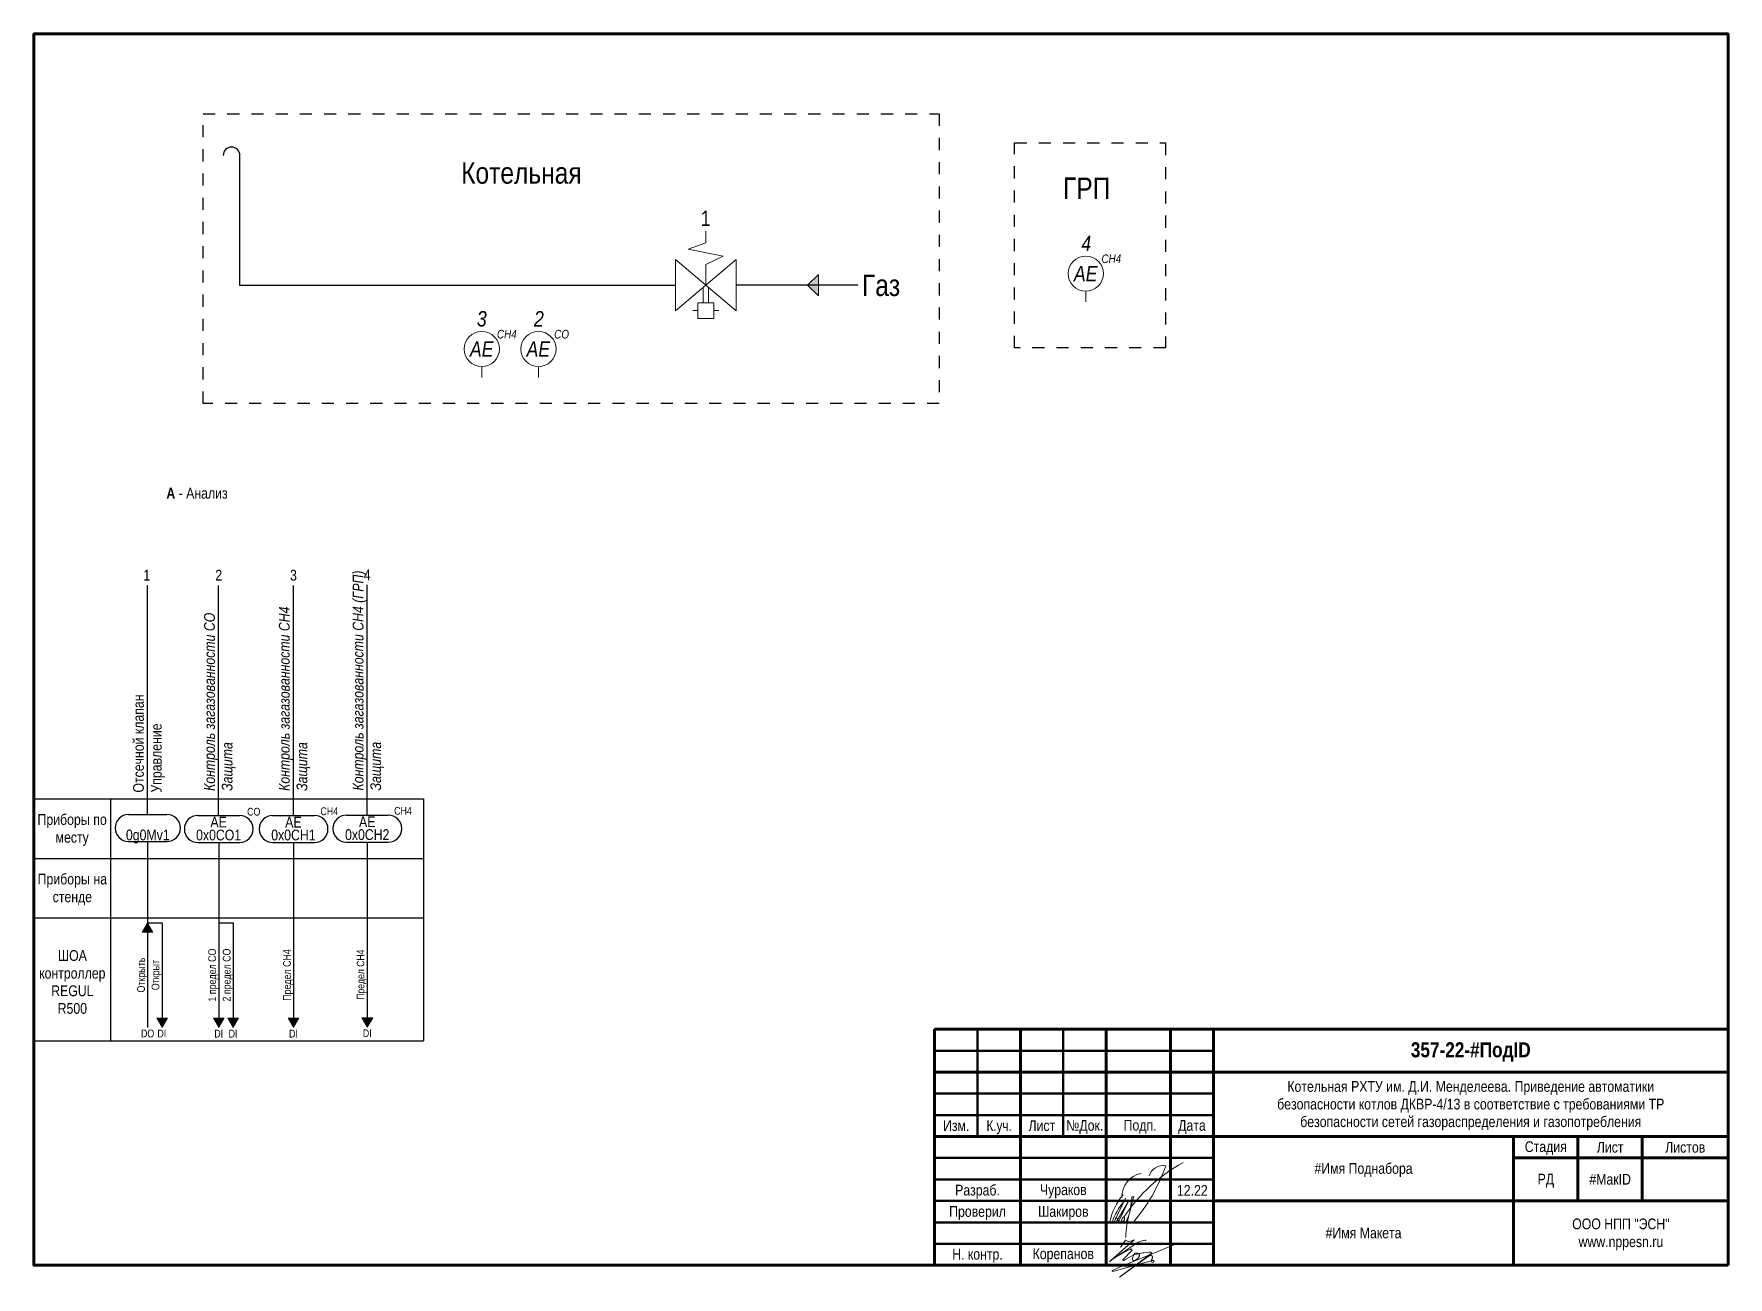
# Model space of a CAD drawing. Header units: millimetres. Extents: x -6000 to 26000, y -6000 to 26000.
# Drawn here: x 20 to 415, y -626.9 to -337.1 of the extents above; entities that cross this region are included whole.
import ezdxf

# ---------------------------------------------------------------- set-up
doc = ezdxf.new("R2010")
doc.units = ezdxf.units.MM
doc.header["$MEASUREMENT"] = 0
doc.linetypes.add('Штриховая', pattern=[5.644444, 2.822222, -2.822222])
for name, color, linetype, lineweight in [('0_Ном._пера__1', 7, 'Continuous', 15), ('0_Ном._пера__241', 7, 'Continuous', 50), ('0_Ном._пера__246', 7, 'Continuous', 100), ('2D - Общий_Ном._пера__1', 7, 'Continuous', 15), ('2D - Общий_Ном._пера__21', 7, 'Continuous', 30), ('Аннотация - Текст_Ном._пера__1', 7, 'Continuous', 15), ('Чертеж и Рисунок_Ном._пера__1', 7, 'Continuous', 15), ('Чертеж и Рисунок_Ном._пера__21', 7, 'Continuous', 30)]:
    doc.layers.add(name, color=color, linetype=linetype, lineweight=lineweight)
doc.layers.add('0_Ном._пера__9', color=7, linetype='Continuous', lineweight=15, true_color=0x3dad99)
doc.layers.add('2D - Общий', color=7, linetype='Continuous')
doc.styles.add('СГЕНЕРИР_СТИЛЬ_1', font='ARIALN.TTF')
doc.styles.add('СГЕНЕРИР_СТИЛЬ_2', font='')
doc.styles.add('СГЕНЕРИР_СТИЛЬ_4', font='ARIALN.TTF')
doc.styles.get('СГЕНЕРИР_СТИЛЬ_2').set_extended_font_data('Arial Narrow', italic=True)

msp = doc.modelspace()

# ---------------------------------------------------------------- texts
at = {"layer": '0_Ном._пера__1', "color": 7, "linetype": 'Continuous', "lineweight": 15, "attachment_point": 5}
for s, insert, char_height, style in [('\\A1;{\\pqc;\\fArial Narrow|b1|i0|c204|p34;357-22\\fArial Narrow|b1|i0|c204|p34;-\\fArial Narrow|b1|i0|c204|p34;#ПодID}', (355, -574.41), 3.5, 'СГЕНЕРИР_СТИЛЬ_4'), ('\\A1;{\\pqc;\\fArial Narrow|b0|i0|c204|p34;Изм.}', (235.04, -591.6), 2.5, 'СГЕНЕРИР_СТИЛЬ_1'), ('\\A1;{\\W0.950000x;\\pqc;\\fArial Narrow|b0|i0|c204|p34;К.уч.}', (245.04, -591.95), 2.5, 'СГЕНЕРИР_СТИЛЬ_1'), ('\\A1;{\\pqc;\\fArial Narrow|b0|i0|c204|p34;Лист}', (255, -591.6), 2.5, 'СГЕНЕРИР_СТИЛЬ_1'), ('\\A1;{\\pqc;\\fArial Narrow|b0|i0|c204|p34;№Док.}', (265, -591.88), 2.5, 'СГЕНЕРИР_СТИЛЬ_1'), ('\\A1;{\\pqc;\\fArial Narrow|b0|i0|c204|p34; Подп.}', (277.5, -591.84), 2.5, 'СГЕНЕРИР_СТИЛЬ_1'), ('\\A1;{\\pqc;\\fArial Narrow|b0|i0|c204|p34;Дата}', (290, -591.88), 2.5, 'СГЕНЕРИР_СТИЛЬ_1'), ('\\A1;{\\pqc;\\fArial Narrow|b0|i0|c204|p34;Стадия}', (372.5, -596.84), 2.5, 'СГЕНЕРИР_СТИЛЬ_1'), ('\\A1;{\\pqc;\\fArial Narrow|b0|i0|c204|p34;Лист}', (387.5, -596.63), 2.5, 'СГЕНЕРИР_СТИЛЬ_1'), ('\\A1;{\\pqc;\\fArial Narrow|b0|i0|c204|p34;Листов}', (405, -596.63), 2.5, 'СГЕНЕРИР_СТИЛЬ_1'), ('\\A1;{\\pqc;\\fArial Narrow|b0|i0|c204|p34;#Имя Поднабора}', (330, -601.93), 2.5, 'СГЕНЕРИР_СТИЛЬ_1'), ('\\A1;{\\pqc;\\fArial Narrow|b0|i0|c204|p34;РД}', (372.5, -604.4), 2.5, 'СГЕНЕРИР_СТИЛЬ_1'), ('\\A1;{\\pqc;\\fArial Narrow|b0|i0|c204|p34;#МакID}', (387.5, -604.1), 2.5, 'СГЕНЕРИР_СТИЛЬ_1'), ('\\A1;{\\pqc;\\fArial Narrow|b0|i0|c204|p34;#Имя Макета}', (330, -616.6), 2.5, 'СГЕНЕРИР_СТИЛЬ_1')]:
    msp.add_mtext(s, dxfattribs=dict(at, insert=insert, char_height=char_height, style=style))
at = {"layer": '0_Ном._пера__1', "color": 7, "linetype": 'Continuous', "lineweight": 15, "insert": (355, -586.93), "char_height": 2.5, "width": 102.1134, "attachment_point": 5, "line_spacing_factor": 0.984993, "style": 'СГЕНЕРИР_СТИЛЬ_1'}
msp.add_mtext('\\A1;{\\pqc;\\fArial Narrow|b0|i0|c204|p34;Котельная РХТУ им. Д.И. Менделеева. Приведение автоматики безопасности котлов ДКВР-4/13 в соответствие с требованиями ТР безопасности сетей газораспределения и газопотребления}', dxfattribs=at)
at = {"layer": '0_Ном._пера__1', "color": 7, "linetype": 'Continuous', "lineweight": 15, "insert": (390, -616.93), "char_height": 2.5, "attachment_point": 5, "line_spacing_factor": 0.996855, "style": 'СГЕНЕРИР_СТИЛЬ_1'}
msp.add_mtext('\\A1;{\\pqc;\\fArial Narrow|b0|i0|c204|p34;ООО НПП "ЭСН"\\P\\pqc;\\fArial Narrow|b0|i0|c204|p34;www.nppesn.ru}', dxfattribs=at)
at = {"layer": 'Аннотация - Текст_Ном._пера__1', "color": 7, "linetype": 'Continuous', "lineweight": 15}
for s, insert, char_height, attachment_point, style in [('\\A1;{\\pql;\\fArial Narrow|b1|i0|c204|p34;A \\fArial Narrow|b0|i0|c204|p34;- Анализ}', (50.89, -442.92), 2.5, 1, 'СГЕНЕРИР_СТИЛЬ_4'), ('\\A1;{\\pqc;\\fArial Narrow|b0|i0|c204|p34;1}', (46.33, -462.02), 2.5, 2, 'СГЕНЕРИР_СТИЛЬ_1'), ('\\A1;{\\pqc;\\fArial Narrow|b0|i0|c204|p34;2}', (63.09, -462.03), 2.5, 2, 'СГЕНЕРИР_СТИЛЬ_1'), ('\\A1;{\\pqc;\\fArial Narrow|b0|i0|c204|p34;3}', (80.52, -462.03), 2.5, 2, 'СГЕНЕРИР_СТИЛЬ_1'), ('\\A1;{\\pqc;\\fArial Narrow|b0|i0|c204|p34;4}', (97.72, -461.95), 2.5, 2, 'СГЕНЕРИР_СТИЛЬ_1'), ('\\A1;{\\pqc;\\fArial Narrow|b0|i0|c204|p34;C\\fArial Narrow|b0|i0|c204|p34;H4}', (88.86, -517.4), 1.8, 2, 'СГЕНЕРИР_СТИЛЬ_1'), ('\\A1;{\\pqc;\\fArial Narrow|b0|i0|c204|p34;CH4}', (106.06, -517.31), 1.8, 2, 'СГЕНЕРИР_СТИЛЬ_1'), ('\\A1;{\\pqc;\\fArial Narrow|b0|i0|c204|p34;AE}', (63.07, -519.56), 2.5, 2, 'СГЕНЕРИР_СТИЛЬ_1'), ('\\A1;{\\pqc;\\fArial Narrow|b0|i0|c204|p34;CO}', (71.26, -517.51), 1.8, 2, 'СГЕНЕРИР_СТИЛЬ_1'), ('\\A1;{\\pqc;\\fArial Narrow|b0|i0|c204|p34;AE}', (80.51, -519.59), 2.5, 2, 'СГЕНЕРИР_СТИЛЬ_1'), ('\\A1;{\\pqc;\\fArial Narrow|b0|i0|c204|p34;AE}', (97.71, -519.51), 2.5, 2, 'СГЕНЕРИР_СТИЛЬ_1'), ('\\A1;{\\pqc;\\fArial Narrow|b0|i0|c204|p34;0\\fArial Narrow|b0|i0|c204|p34;g\\fArial Narrow|b0|i0|c204|p34;0\\fArial Narrow|b0|i0|c204|p34;Mv\\fArial Narrow|b0|i0|c204|p34;1}', (46.56, -522.57), 2.5, 2, 'СГЕНЕРИР_СТИЛЬ_1'), ('\\A1;{\\pqc;\\fArial Narrow|b0|i0|c204|p34;0\\fArial Narrow|b0|i0|c204|p34;x\\fArial Narrow|b0|i0|c204|p34;0CO1}', (63.07, -522.59), 2.5, 2, 'СГЕНЕРИР_СТИЛЬ_1'), ('\\A1;{\\pqc;\\fArial Narrow|b0|i0|c204|p34;0\\fArial Narrow|b0|i0|c204|p34;x\\fArial Narrow|b0|i0|c204|p34;0CH1}', (80.51, -522.59), 2.5, 2, 'СГЕНЕРИР_СТИЛЬ_1'), ('\\A1;{\\pqc;\\fArial Narrow|b0|i0|c204|p34;0x0CH\\fArial Narrow|b0|i0|c204|p34;2}', (97.71, -522.5), 2.5, 2, 'СГЕНЕРИР_СТИЛЬ_1'), ('\\A1;{\\pqc;\\fArial Narrow|b0|i0|c204|p34;DO}', (46.51, -569.2), 1.8, 2, 'СГЕНЕРИР_СТИЛЬ_1'), ('\\A1;{\\pqc;\\fArial Narrow|b0|i0|c204|p34;DI}', (49.83, -569.23), 1.8, 2, 'СГЕНЕРИР_СТИЛЬ_1'), ('\\A1;{\\pqc;\\fArial Narrow|b0|i0|c204|p34;DI}', (63.09, -569.24), 1.8, 2, 'СГЕНЕРИР_СТИЛЬ_1'), ('\\A1;{\\pqc;\\fArial Narrow|b0|i0|c204|p34;DI}', (66.43, -569.24), 1.8, 2, 'СГЕНЕРИР_СТИЛЬ_1'), ('\\A1;{\\pqc;\\fArial Narrow|b0|i0|c204|p34;DI}', (80.53, -569.24), 1.8, 2, 'СГЕНЕРИР_СТИЛЬ_1'), ('\\A1;{\\pqc;\\fArial Narrow|b0|i0|c204|p34;DI}', (97.73, -569.15), 1.8, 2, 'СГЕНЕРИР_СТИЛЬ_1'), ('\\A1;{\\pqc;\\fArial Narrow|b0|i0|c204|p34;Разраб.}', (240, -605.36), 2.5, 2, 'СГЕНЕРИР_СТИЛЬ_1'), ('\\A1;{\\pqc;\\fArial Narrow|b0|i0|c204|p34;Чураков}', (260, -605.28), 2.5, 2, 'СГЕНЕРИР_СТИЛЬ_1'), ('\\A1;{\\pqc;\\fArial Narrow|b0|i0|c204|p34;12.22}', (290.08, -605.42), 2.5, 2, 'СГЕНЕРИР_СТИЛЬ_1'), ('\\A1;{\\pqc;\\fArial Narrow|b0|i0|c204|p34;Проверил}', (240, -610.33), 2.5, 2, 'СГЕНЕРИР_СТИЛЬ_1'), ('\\A1;{\\pqc;\\fArial Narrow|b0|i0|c204|p34;Шакиров}', (260, -610.33), 2.5, 2, 'СГЕНЕРИР_СТИЛЬ_1'), ('\\A1;{\\pqc;\\fArial Narrow|b0|i0|c204|p34;Н. контр.}', (240, -620.28), 2.5, 2, 'СГЕНЕРИР_СТИЛЬ_1'), ('\\A1;{\\pqc;\\fArial Narrow|b0|i0|c204|p34;Корепанов}', (260, -620.19), 2.5, 2, 'СГЕНЕРИР_СТИЛЬ_1')]:
    msp.add_mtext(s, dxfattribs=dict(at, insert=insert, char_height=char_height, attachment_point=attachment_point, style=style))
at = {"layer": 'Аннотация - Текст_Ном._пера__1', "color": 7, "linetype": 'Continuous', "lineweight": 15, "char_height": 2.5, "rotation": 90}
for s, insert, attachment_point, line_spacing_factor, style in [('\\A1;{\\pql;\\fArial Narrow|b0|i1|c204|p34;Контроль загазованности СН4 (ГРП)\\P\\pql;\\fArial Narrow|b0|i1|c204|p34;Защита}', (94.33, -513.47), 1, 0.985274, 'СГЕНЕРИР_СТИЛЬ_2'), ('\\A1;{\\pql;\\fArial Narrow|b0|i1|c204|p34;Контроль загазованности СО\\P\\pql;\\fArial Narrow|b0|i1|c204|p34;Защита}', (59.69, -513.56), 1, 0.985274, 'СГЕНЕРИР_СТИЛЬ_2'), ('\\A1;{\\pql;\\fArial Narrow|b0|i1|c204|p34;Контроль загазованности \\fArial Narrow|b0|i1|c204|p34;CH4\\P\\pql;\\fArial Narrow|b0|i1|c204|p34;Защита}', (77.13, -513.56), 1, 0.985274, 'СГЕНЕРИР_СТИЛЬ_2'), ('\\A1;{\\pqc;\\fArial Narrow|b0|i0|c204|p34;Отсечной клапан\\P\\pql;\\fArial Narrow|b0|i0|c204|p34;Управление}', (43.13, -502.52), 2, 0.996855, 'СГЕНЕРИР_СТИЛЬ_1')]:
    msp.add_mtext(s, dxfattribs=dict(at, insert=insert, attachment_point=attachment_point, line_spacing_factor=line_spacing_factor, style=style))
at = {"layer": 'Аннотация - Текст_Ном._пера__1', "color": 7, "linetype": 'Continuous', "lineweight": 15, "char_height": 2.5, "attachment_point": 2, "style": 'СГЕНЕРИР_СТИЛЬ_1'}
for s, insert, line_spacing_factor in [('\\A1;{\\pqc;\\fArial Narrow|b0|i0|c204|p34;Приборы по\\P\\pqc;\\fArial Narrow|b0|i0|c204|p34;месту}', (28.92, -518.97), 0.996771), ('\\A1;{\\pqc;\\fArial Narrow|b0|i0|c204|p34;ШОА\\P\\pqc;\\fArial Narrow|b0|i0|c204|p34;контроллер\\P\\pqc;\\fArial Narrow|b0|i0|c204|p34;REGUL\\P\\pqc;\\fArial Narrow|b0|i0|c204|p34;R\\fArial Narrow|b0|i0|c204|p34;5\\fArial Narrow|b0|i0|c204|p34;00}', (28.97, -550.68), 0.986333)]:
    msp.add_mtext(s, dxfattribs=dict(at, insert=insert, line_spacing_factor=line_spacing_factor))
at = {"layer": 'Аннотация - Текст_Ном._пера__1', "color": 7, "linetype": 'Continuous', "lineweight": 15, "insert": (28.97, -532.85), "char_height": 2.5, "width": 16.3851, "attachment_point": 2, "line_spacing_factor": 0.996256, "style": 'СГЕНЕРИР_СТИЛЬ_1'}
msp.add_mtext('\\A1;{\\pqc;\\fArial Narrow|b0|i0|c204|p34;Приборы \\fArial Narrow|b0|i0|c204|p34;на стенде}', dxfattribs=at)
at = {"layer": 'Аннотация - Текст_Ном._пера__1', "color": 7, "linetype": 'Continuous', "lineweight": 15, "attachment_point": 2, "rotation": 90, "style": 'СГЕНЕРИР_СТИЛЬ_1'}
for s, insert, char_height in [('\\A1;{\\pqc;\\fArial Narrow|b0|i0|c204|p34;Открыть}', (44.08, -556.48), 1.8), ('\\A1;{\\pqc;\\fArial Narrow|b0|i0|c204|p34;Открыт}', (47.45, -556.48), 1.8), ('\\A1;{\\pqc;\\fArial Narrow|b0|i0|c204|p34;1\\fArial Narrow|b0|i0|c204|p34; предел\\fArial Narrow|b0|i0|c204|p34; СО}', (60.67, -556.48), 1.8), ('\\A1;{\\pqc;\\fArial Narrow|b0|i0|c204|p34;2\\fArial Narrow|b0|i0|c204|p34; предел\\fArial Narrow|b0|i0|c204|p34; СО}', (64.05, -556.48), 1.8), ('\\A1;{\\pqc;\\fArial Narrow|b0|i0|c204|p34;П\\fArial Narrow|b0|i0|c204|p34;редел С\\fArial Narrow|b0|i0|c204|p34;H4}', (78.11, -556.48), 1.8), ('\\A1;{\\pqc;\\fArial Narrow|b0|i0|c204|p34;Предел СH4}', (95.29, -556.4), 1.7481)]:
    msp.add_mtext(s, dxfattribs=dict(at, insert=insert, char_height=char_height))
at = {"layer": 'Чертеж и Рисунок_Ном._пера__1', "color": 7, "linetype": 'Continuous', "lineweight": 15, "attachment_point": 7}
for s, insert, char_height, style in [('\\A1;{\\pql;\\fArial Narrow|b0|i0|c204|p34;Котельная}', (119.62, -372.1), 5, 'СГЕНЕРИР_СТИЛЬ_1'), ('\\A1;{\\pql;\\fArial Narrow|b0|i0|c204|p34;ГРП}', (259.98, -375.59), 5, 'СГЕНЕРИР_СТИЛЬ_1'), ('\\A1;{\\pql;\\fArial Narrow|b0|i0|c204|p34;1}', (175.48, -381.92), 3.6, 'СГЕНЕРИР_СТИЛЬ_1'), ('\\A1;{\\pql;\\fArial Narrow|b0|i1|c204|p34;4}', (264.21, -387.74), 3.6, 'СГЕНЕРИР_СТИЛЬ_2'), ('\\A1;{\\pql;\\fArial Narrow|b0|i1|c204|p34;CH4}', (268.91, -390.56), 2, 'СГЕНЕРИР_СТИЛЬ_2'), ('\\A1;{\\pql;\\fArial Narrow|b0|i0|c204|p34;Газ}', (213.1, -398.28), 5, 'СГЕНЕРИР_СТИЛЬ_1'), ('\\A1;{\\pql;\\fArial Narrow|b0|i1|c204|p34;AE}', (262.47, -394.8), 3.6, 'СГЕНЕРИР_СТИЛЬ_2'), ('\\A1;{\\pql;\\fArial Narrow|b0|i1|c204|p34;3}', (123.28, -405.37), 3.6, 'СГЕНЕРИР_СТИЛЬ_2'), ('\\A1;{\\pql;\\fArial Narrow|b0|i1|c204|p34;2}', (136.6, -405.32), 3.6, 'СГЕНЕРИР_СТИЛЬ_2'), ('\\A1;{\\pql;\\fArial Narrow|b0|i1|c204|p34;C}', (127.96, -408.13), 2, 'СГЕНЕРИР_СТИЛЬ_2'), ('\\A1;{\\pql;\\fArial Narrow|b0|i1|c204|p34;H4}', (129.63, -408.1), 2, 'СГЕНЕРИР_СТИЛЬ_2'), ('\\A1;{\\pql;\\fArial Narrow|b0|i1|c204|p34;C}', (141.31, -408.13), 2, 'СГЕНЕРИР_СТИЛЬ_2'), ('\\A1;{\\pql;\\fArial Narrow|b0|i1|c204|p34;O}', (142.98, -408.13), 2, 'СГЕНЕРИР_СТИЛЬ_2'), ('\\A1;{\\pql;\\fArial Narrow|b0|i1|c204|p34;AE}', (121.65, -412.38), 3.6, 'СГЕНЕРИР_СТИЛЬ_2'), ('\\A1;{\\pql;\\fArial Narrow|b0|i1|c204|p34;AE}', (134.86, -412.38), 3.6, 'СГЕНЕРИР_СТИЛЬ_2')]:
    msp.add_mtext(s, dxfattribs=dict(at, insert=insert, char_height=char_height, style=style))

# ---------------------------------------------------------------- blocks, each defined once
blk = doc.blocks.new('Линия_7', base_point=(46.51, -544.29))
at = {"layer": '2D - Общий', "linetype": 'Continuous', "lineweight": 0, "true_color": 0x000000}
blk.add_hatch(color=18, dxfattribs=at).paths.add_polyline_path([(46.51, -544.29), (45.26, -546.45), (47.76, -546.45)])
at = {"layer": '2D - Общий_Ном._пера__1', "color": 7, "linetype": 'Continuous', "lineweight": 15}
for p, q in [((46.51, -544.29), (45.26, -546.45)), ((46.51, -544.29), (47.76, -546.45)), ((47.76, -546.45), (45.26, -546.45))]:
    blk.add_line(p, q, dxfattribs=at)
at = {"layer": '2D - Общий_Ном._пера__21', "color": 7, "linetype": 'Continuous', "lineweight": 30}
blk.add_line((46.51, -546.45), (46.51, -568.67), dxfattribs=at)
blk = doc.blocks.new('Линия_8', base_point=(49.88, -544.29))
at = {"layer": '2D - Общий', "linetype": 'Continuous', "lineweight": 0, "true_color": 0x000000}
blk.add_hatch(color=18, dxfattribs=at).paths.add_polyline_path([(49.88, -568.67), (51.13, -566.5), (48.63, -566.5)])
at = {"layer": '2D - Общий_Ном._пера__1', "color": 7, "linetype": 'Continuous', "lineweight": 15}
for p, q in [((48.63, -566.5), (51.13, -566.5)), ((49.88, -568.67), (48.63, -566.5)), ((49.88, -568.67), (51.13, -566.5))]:
    blk.add_line(p, q, dxfattribs=at)
at = {"layer": '2D - Общий_Ном._пера__21', "color": 7, "linetype": 'Continuous', "lineweight": 30}
blk.add_line((49.88, -544.29), (49.88, -566.5), dxfattribs=at)
blk = doc.blocks.new('Линия_9', base_point=(63.1, -544.29))
at = {"layer": '2D - Общий', "linetype": 'Continuous', "lineweight": 0, "true_color": 0x000000}
blk.add_hatch(color=18, dxfattribs=at).paths.add_polyline_path([(63.1, -568.68), (64.35, -566.51), (61.85, -566.51)])
at = {"layer": '2D - Общий_Ном._пера__1', "color": 7, "linetype": 'Continuous', "lineweight": 15}
for p, q in [((61.85, -566.51), (64.35, -566.51)), ((63.1, -568.68), (61.85, -566.51)), ((63.1, -568.68), (64.35, -566.51))]:
    blk.add_line(p, q, dxfattribs=at)
at = {"layer": '2D - Общий_Ном._пера__21', "color": 7, "linetype": 'Continuous', "lineweight": 30}
blk.add_line((63.1, -544.29), (63.1, -566.51), dxfattribs=at)
blk = doc.blocks.new('Линия_10', base_point=(66.48, -544.29))
at = {"layer": '2D - Общий', "linetype": 'Continuous', "lineweight": 0, "true_color": 0x000000}
blk.add_hatch(color=18, dxfattribs=at).paths.add_polyline_path([(66.48, -568.68), (67.73, -566.51), (65.23, -566.51)])
at = {"layer": '2D - Общий_Ном._пера__1', "color": 7, "linetype": 'Continuous', "lineweight": 15}
for p, q in [((65.23, -566.51), (67.73, -566.51)), ((66.48, -568.68), (65.23, -566.51)), ((66.48, -568.68), (67.73, -566.51))]:
    blk.add_line(p, q, dxfattribs=at)
at = {"layer": '2D - Общий_Ном._пера__21', "color": 7, "linetype": 'Continuous', "lineweight": 30}
blk.add_line((66.48, -544.29), (66.48, -566.51), dxfattribs=at)
blk = doc.blocks.new('Линия_11', base_point=(80.54, -544.29))
at = {"layer": '2D - Общий', "linetype": 'Continuous', "lineweight": 0, "true_color": 0x000000}
blk.add_hatch(color=18, dxfattribs=at).paths.add_polyline_path([(80.54, -568.68), (81.79, -566.51), (79.29, -566.51)])
at = {"layer": '2D - Общий_Ном._пера__1', "color": 7, "linetype": 'Continuous', "lineweight": 15}
for p, q in [((79.29, -566.51), (81.79, -566.51)), ((80.54, -568.68), (79.29, -566.51)), ((80.54, -568.68), (81.79, -566.51))]:
    blk.add_line(p, q, dxfattribs=at)
at = {"layer": '2D - Общий_Ном._пера__21', "color": 7, "linetype": 'Continuous', "lineweight": 30}
blk.add_line((80.54, -544.29), (80.54, -566.51), dxfattribs=at)
blk = doc.blocks.new('Линия_12', base_point=(97.74, -544.2))
at = {"layer": '2D - Общий', "linetype": 'Continuous', "lineweight": 0, "true_color": 0x000000}
blk.add_hatch(color=18, dxfattribs=at).paths.add_polyline_path([(97.74, -568.59), (98.99, -566.42), (96.49, -566.42)])
at = {"layer": '2D - Общий_Ном._пера__1', "color": 7, "linetype": 'Continuous', "lineweight": 15}
for p, q in [((96.49, -566.42), (98.99, -566.42)), ((97.74, -568.59), (96.49, -566.42)), ((97.74, -568.59), (98.99, -566.42))]:
    blk.add_line(p, q, dxfattribs=at)
at = {"layer": '2D - Общий_Ном._пера__21', "color": 7, "linetype": 'Continuous', "lineweight": 30}
blk.add_line((97.74, -544.2), (97.74, -566.42), dxfattribs=at)

# ---------------------------------------------------------------- hatches: boundary and pattern name
at = {"layer": 'Чертеж и Рисунок_Ном._пера__1', "linetype": 'Continuous', "lineweight": 15}
msp.add_hatch(color=7, dxfattribs=at).paths.add_polyline_path([(200.4, -395.7), (202.9, -398.2), (202.9, -393.2)])

# ---------------------------------------------------------------- linework, layer by layer
at = {"layer": '0_Ном._пера__241', "color": 7, "linetype": 'Continuous', "lineweight": 50}
for p, q in [((240, -569.12), (240, -594.12)), ((260, -569.12), (260, -594.12)), ((230, -574.12), (295, -574.12)), ((230, -584.12), (295, -584.12)), ((295, -589.12), (230, -589.12)), ((295, -599.12), (230, -599.12)), ((295, -604.12), (230, -604.12)), ((295, -609.12), (230, -609.12)), ((295, -614.12), (230, -614.12)), ((295, -619.12), (230, -619.12))]:
    msp.add_line(p, q, dxfattribs=at)
at = {"layer": '0_Ном._пера__246', "color": 7, "linetype": 'Continuous', "lineweight": 100}
for p, q in [((415, -569.12), (230, -569.12)), ((230, -569.12), (230, -624.12)), ((250, -569.12), (250, -624.12)), ((270, -569.12), (270, -624.12)), ((285, -569.12), (285, -624.12)), ((295, -569.12), (295, -624.12)), ((415, -579.12), (230, -579.12)), ((415, -594.12), (230, -594.12)), ((365, -624.12), (365, -594.12)), ((380, -594.12), (380, -609.12)), ((395, -594.12), (395, -609.12)), ((415, -599.12), (365, -599.12)), ((415, -609.12), (295, -609.12))]:
    msp.add_line(p, q, dxfattribs=at)
at = {"layer": '0_Ном._пера__246', "color": 7, "linetype": 'Continuous', "lineweight": 100, "flags": 128}
msp.add_lwpolyline([(415, -624.12), (415, -337.12), (20, -337.12), (20, -624.12)], close=True, dxfattribs=at)
at = {"layer": '0_Ном._пера__9', "color": 135, "linetype": 'Continuous', "lineweight": 15, "true_color": 0x3dad99}
for p, q in [((275.49, -611.75), (276.47, -607.99)), ((275.49, -611.75), (276.07, -608.02)), ((274.54, -608.46), (271.86, -614.01)), ((272.35, -614.11), (275.1, -609.32)), ((275.1, -609.32), (272.84, -614.01)), ((273.33, -614.11), (273.51, -613.79)), ((274.27, -613.18), (274.13, -614.22)), ((274.53, -614.27), (275.27, -612.52))]:
    msp.add_line(p, q, dxfattribs=at)
at = {"layer": '0_Ном._пера__9', "color": 135, "linetype": 'Continuous', "lineweight": 15, "true_color": 0x3dad99, "flags": 128}
for points in [[(273.37, -619.88), (274.48, -618.24, -0.414214), (274.51, -618.24), (274.64, -618.33, 0.267949), (275.98, -618.43), (276.48, -618.19, -0.775573), (276.51, -618.22), (271.17, -622.97), (270.81, -623.31), (270.95, -623.17, 0.030067), (271.39, -622.8), (276.91, -619.11, -0.091908), (278.11, -618.52), (279.12, -618.26, -0.933541), (279.19, -618.38)], [(271.87, -622.49), (275.11, -620.64, -0.08719), (275.64, -620.41), (275.75, -620.39, -0.702393), (275.98, -620.72), (273.94, -622.75, 0.136086), (273.9, -622.86, 0.443716), (274.02, -623), (274.18, -623, 0.161222), (274.25, -622.97), (276.29, -621.77, -0.026522), (276.38, -621.71, -0.768791), (276.46, -621.78), (276.23, -622.22, 0.105043), (276.11, -622.63, 0.43472), (276.54, -623.09, 0.16132), (276.66, -623.05), (277.28, -622.59, 0.102211), (277.56, -622.28), (277.58, -622.24, -0.023478), (277.62, -622.18, 0.197304), (277.75, -621.62, 0.161257), (277.69, -621.51, 0.094433), (277.46, -621.36), (277.44, -621.35, 0.083774), (277.2, -621.3, 0.05387), (276.8, -621.31, 0.985858), (276.69, -621.63), (278.65, -621.2, -0.027151), (278.73, -621.18), (280.02, -621.04, -0.046388), (280.15, -621.04), (280.38, -621.05, -0.65616), (280.5, -621.41), (273.14, -626.88), (279.32, -622.39), (280.16, -621.83), (280.27, -621.81, -0.038414), (280.38, -621.8), (280.48, -621.8), (280.5, -621.81, -0.402341), (280.8, -622.41, 0.020676), (280.78, -622.47), (280.55, -622.85, 0.467701), (280.83, -623.46, 0.131652), (281.07, -623.37, 0.726247), (280.97, -623), (280.88, -622.99, 0.115506), (280.74, -623), (274.6, -624.71), (271.6, -625.54), (271.48, -625.53, -0.747293), (271.44, -625.38), (273.5, -624.4), (286.93, -618.93)]]:
    msp.add_lwpolyline(points, format="xyb", dxfattribs=at)
at = {"layer": '0_Ном._пера__9', "color": 135, "linetype": 'Continuous', "lineweight": 15, "true_color": 0x3dad99}
for centre, radius, start, end in [((306.41, -633.95), 38.51, 118.6981, 146.8966), ((279.27, -608.26), 5.66, 101.6434, 180.3746), ((243.78, -586.61), 42.61, 319.6537, 340.3805), ((283.34, -604.39), 3.52, 80.6082, 161.7985), ((283.79, -616.35), 13.12, 138.6736, 169.7126), ((286.05, -619.36), 15.59, 139.9163, 160.3208), ((296.11, -618), 21.55, 163.167, 179.0964), ((272.19, -613.81), 0.668, 353.3227, 96.6773), ((273.35, -613.51), 0.661, 268.7016, 341.1724)]:
    msp.add_arc(centre, radius, start, end, dxfattribs=at)
msp.add_ellipse((273.9, -613.58), major_axis=(0.248, 0.662), ratio=0.421875, dxfattribs=at)
at = {"layer": '2D - Общий_Ном._пера__21', "color": 7, "linetype": 'Continuous', "lineweight": 30}
for p, q in [((46.51, -519.07), (46.51, -465.64)), ((63.07, -519.14), (63.07, -465.65)), ((80.51, -519.14), (80.51, -465.65)), ((97.71, -519.05), (97.71, -465.56)), ((20, -515.43), (110.83, -515.43)), ((37.84, -515.43), (37.84, -571.8)), ((110.83, -515.43), (110.83, -571.8)), ((42.08, -519.07), (51.02, -519.07)), ((58.23, -519.29), (67.98, -519.29)), ((75.67, -519.29), (85.42, -519.29)), ((92.87, -519.2), (102.62, -519.2)), ((20, -529.29), (110.83, -529.29)), ((42.08, -525.37), (51.02, -525.37)), ((46.51, -525.46), (46.51, -544.29)), ((58.23, -525.59), (67.98, -525.59)), ((63.1, -525.59), (63.1, -544.29)), ((75.67, -525.59), (85.42, -525.59)), ((80.54, -525.59), (80.54, -544.29)), ((92.87, -525.5), (102.62, -525.5)), ((97.74, -525.5), (97.74, -544.2)), ((20, -543.18), (110.83, -543.18)), ((46.51, -544.29), (49.88, -544.29)), ((63.1, -544.29), (66.48, -544.29)), ((20, -571.8), (110.83, -571.8))]:
    msp.add_line(p, q, dxfattribs=at)
for centre, start, end in [((42.08, -522.22), 90, 270), ((51.02, -522.22), 270, 90), ((58.23, -522.44), 90, 270), ((67.98, -522.44), 270, 90), ((75.67, -522.44), 90, 270), ((85.42, -522.44), 270, 90), ((92.87, -522.35), 90, 270), ((102.62, -522.35), 270, 90)]:
    msp.add_arc(centre, 3.15, start, end, dxfattribs=at)
at = {"layer": 'Чертеж и Рисунок_Ном._пера__1', "color": 7, "linetype": 'Continuous', "lineweight": 15}
for p, q in [((176.63, -385.8), (176.63, -383.09)), ((172.58, -387.33), (176.63, -385.8)), ((183.71, -401.67), (169.56, -389.72)), ((169.56, -389.72), (169.56, -401.67)), ((169.56, -401.67), (183.71, -389.72)), ((180.68, -388.95), (172.58, -387.33)), ((176.63, -390.85), (180.68, -388.95)), ((176.63, -395.7), (176.63, -390.86)), ((183.71, -389.72), (183.71, -401.67)), ((200.4, -395.7), (202.9, -393.2)), ((202.9, -393.2), (202.9, -398.2)), ((176.01, -396.22), (176.01, -399.77)), ((177.26, -399.77), (177.26, -396.22)), ((200.4, -395.7), (202.9, -398.2)), ((265.25, -399.6), (265.25, -397.1)), ((174.81, -401.61), (173.61, -401.61)), ((174.81, -399.77), (178.5, -399.77)), ((174.81, -403.46), (174.81, -399.77)), ((176.01, -399.77), (177.26, -399.77)), ((178.5, -399.77), (178.5, -403.46)), ((178.5, -401.61), (179.7, -401.61)), ((178.5, -403.46), (174.81, -403.46)), ((124.43, -417.17), (124.43, -414.67)), ((137.64, -417.17), (137.64, -414.67))]:
    msp.add_line(p, q, dxfattribs=at)
for centre in [(265.25, -393), (124.43, -410.58), (137.64, -410.58)]:
    msp.add_arc(centre, 4.1, 90, 89.8448, dxfattribs=at)
at = {"layer": 'Чертеж и Рисунок_Ном._пера__21', "color": 7, "linetype": 'Штриховая', "lineweight": 30}
for p, q in [((59.44, -355.73), (231.07, -355.73)), ((59.44, -423.28), (59.44, -355.73)), ((231.07, -355.73), (231.07, -423.28)), ((248.66, -362.53), (283.82, -362.53)), ((248.66, -410.31), (248.66, -362.53)), ((283.82, -362.53), (283.82, -410.31)), ((283.82, -410.31), (248.66, -410.31)), ((231.07, -423.28), (59.44, -423.28))]:
    msp.add_line(p, q, dxfattribs=at)
at = {"layer": 'Чертеж и Рисунок_Ном._пера__21', "color": 7, "linetype": 'Continuous', "lineweight": 30}
for p, q in [((68.03, -395.79), (68.03, -365.44)), ((151.85, -395.79), (68.03, -395.79)), ((169.56, -395.79), (151.85, -395.79)), ((205.22, -395.7), (183.71, -395.7)), ((212.08, -395.7), (202.9, -395.7))]:
    msp.add_line(p, q, dxfattribs=at)
msp.add_arc((66.08, -365.44), 1.95, 0, 180, dxfattribs=at)

# ---------------------------------------------------------------- block references
at = {"layer": '2D - Общий', "color": 7, "linetype": 'Continuous', "lineweight": 30}
for name, p in [('Линия_7', (46.51, -544.29)), ('Линия_8', (49.88, -544.29)), ('Линия_9', (63.1, -544.29)), ('Линия_10', (66.48, -544.29)), ('Линия_11', (80.54, -544.29)), ('Линия_12', (97.74, -544.2))]:
    msp.add_blockref(name, p, dxfattribs=at)

msp.set_redraw_order([(e.dxf.handle, doc.entitydb.next_handle()) for e in msp.query("TEXT MTEXT ATTDEF DIMENSION ARC_DIMENSION")])  # texts and dimensions are drawn at this point

doc.saveas('drawing.dxf')
